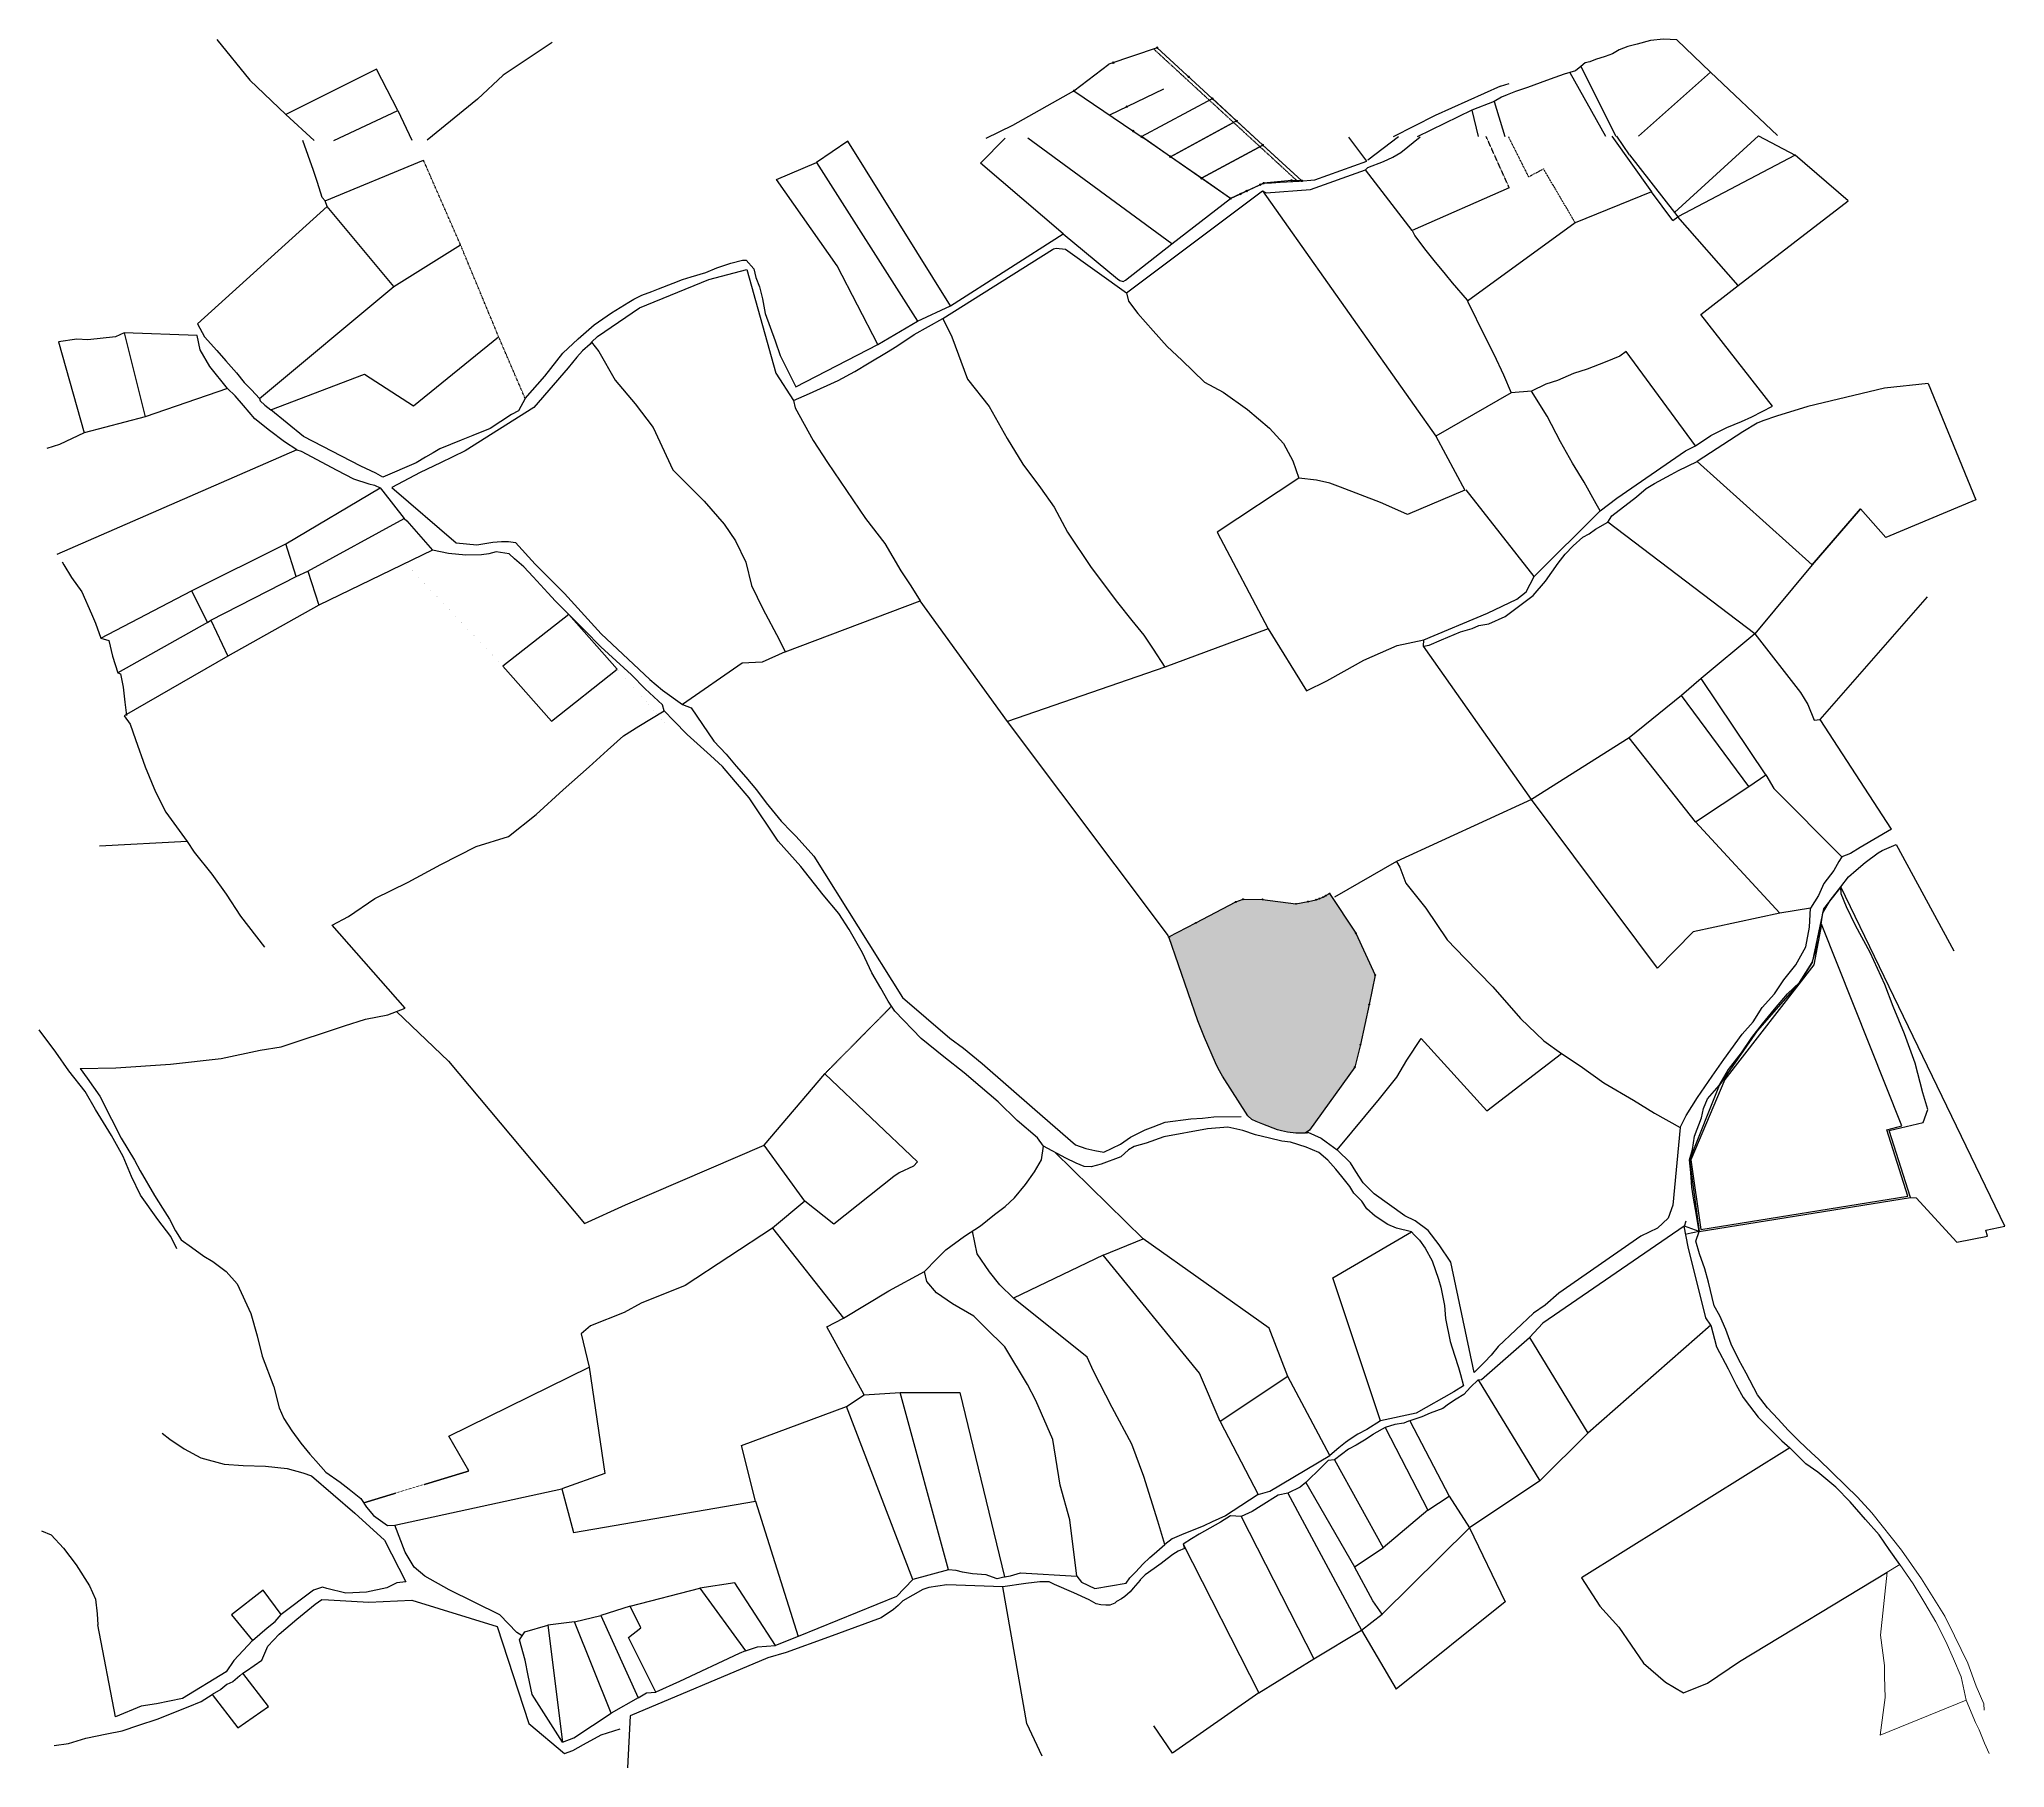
# Model space of a CAD drawing. Header units: millimetres. Extents: x 585668 to 596421, y 1344570 to 1349375.
# Drawn here: x 585668 to 587776, y 1346675 to 1348528 of the extents above; entities that cross this region are included whole.
import ezdxf
from ezdxf.enums import TextEntityAlignment as Align

# ---------------------------------------------------------------- set-up
doc = ezdxf.new("R2010")
doc.units = ezdxf.units.MM
for name, pattern in [('CENTRO1', [0.44, 0.2, -0.08, 0.08, -0.08]), ('DIVIDE', [1.25, 0.5, -0.25, 0, -0.25, 0, -0.25]), ('HIDDEN', [0.375, 0.25, -0.125])]:
    doc.linetypes.add(name, pattern=pattern)
for name, color, linetype in [('2', 7, 'Continuous'), ('3', 7, 'Continuous'), ('CVL_CUADCON_LIN', 8, 'Continuous'), ('CVL_CUADCON_TIT', 1, 'Continuous')]:
    doc.layers.add(name, color=color, linetype=linetype)
doc.styles.get("Standard").update_dxf_attribs({"font": 'TCCM____.TTF'})

msp = doc.modelspace()

# ---------------------------------------------------------------- hatches: boundary and pattern name
at = {"lineweight": 30}
h = msp.add_hatch(color=7, dxfattribs=at)
h.set_gradient(color1=(0, 0, 255), color2=(255, 255, 0), tint=1)
h.paths.add_polyline_path([(587078.412, 1347425.735, -0.24116753), (587078.204, 1347426.14, -0.49025972), (587078.829, 1347426.625), (587084.78, 1347449.686, -0.34204795), (587084.404, 1347450.17, -0.47647657), (587085.008, 1347450.66), (587093.954, 1347493.09), (587100.614, 1347524.67), (587079.674, 1347569.7), (587051.554, 1347612.26), (587047.594, 1347609.96), (587046.716, 1347609.487), (587044.626, 1347608.356), (587040.704, 1347606.76), (587037.114, 1347605.59), (587028.564, 1347603.53), (587015.424, 1347601.2), (586979.764, 1347605.93), (586958.764, 1347606.14), (586950.904, 1347603.26), (586908.294, 1347580.79), (586879.304, 1347565.67), (586910.334, 1347475.77), (586917.289, 1347458.375, -0.53053659), (586917.974, 1347457.91, -0.29767869), (586917.675, 1347457.453), (586929.174, 1347431.248, -0.54121357), (586929.874, 1347430.79, -0.30185437), (586929.568, 1347430.329), (586931.831, 1347424.951, -0.53627014), (586932.524, 1347424.49, -0.26777393), (586932.275, 1347424.058), (586936.394, 1347416.933, -0.57756833), (586937.144, 1347416.5, -0.25608328), (586936.913, 1347416.079), (586963.695, 1347374.112, -0.59225112), (586964.464, 1347373.69, -0.18081065), (586964.342, 1347373.362), (586967.867, 1347370.298, -0.69375166), (586968.744, 1347369.97, -0.10866756), (586968.698, 1347369.761), (586972.291, 1347368.1, -0.80396727), (586973.244, 1347367.89, -0.09617679), (586973.208, 1347367.703), (586979.691, 1347365.087, -0.82452322), (586980.654, 1347364.9, -0.09521693), (586980.619, 1347364.715), (586995.1, 1347358.936, -0.92436023), (586996.052, 1347358.64), (586999.407, 1347357.881, -0.99693338), (587000.383, 1347357.663), (587006.046, 1347356.418, -0.94347131), (587007.032, 1347356.26), (587014.887, 1347355.471, -0.95639679), (587015.884, 1347355.414), (587024.944, 1347355.287, -0.72955178), (587025.855, 1347355.565), (587029.474, 1347358.075, -0.15279288), (587029.384, 1347358.36, -0.61138602), (587030.177, 1347358.766)])
h.paths.add_polyline_path([(586881.359, 1347564.825), (586881.359, 1347565.913), (586879.856, 1347565.913), (586879.856, 1347564.825)], flags=24)

# ---------------------------------------------------------------- linework, layer by layer
at = {"color": 1}
msp.add_lwpolyline([(586287.625, 1347852.894), (586235.791, 1347911.487), (586164.908, 1347856.191), (586217.22, 1347797.073)], close=True, dxfattribs=at)
at = {"layer": '2', "color": 1, "linetype": 'Continuous'}
for p, q in [((585858.302, 1348528.27), (585893.517, 1348484.333)), ((587423.868, 1348527.665), (587460.013, 1348493.14)), ((586777.408, 1348473.043), (586814.755, 1348501.563)), ((586866.685, 1348519.273), (586814.755, 1348501.563)), ((586866.685, 1348519.273), (586970.969, 1348423.165)), ((587321.215, 1348499.116), (587315.413, 1348494.494)), ((587321.215, 1348499.116), (587358.733, 1348424.427)), ((585893.517, 1348484.333), (585932.222, 1348447.796)), ((586029.357, 1348496.125), (585932.222, 1348447.796)), ((586052.375, 1348452.088), (586029.357, 1348496.125)), ((587234.757, 1348478.072), (587164.658, 1348446.487)), ((587234.757, 1348478.072), (587244.132, 1348480.945)), ((587309.331, 1348492.664), (587347.553, 1348424.391)), ((587460.013, 1348493.14), (587382.878, 1348424.506)), ((587460.013, 1348493.14), (587531.789, 1348424.991)), ((586711.929, 1348436.412), (586777.408, 1348473.043)), ((586777.408, 1348473.043), (586851.555, 1348422.777)), ((587228.045, 1348461.75), (587204.244, 1348452.404)), ((587228.045, 1348461.75), (587239.546, 1348424.04)), ((585932.222, 1348447.796), (585962.715, 1348419.883)), ((585983.8, 1348419.952), (586052.375, 1348452.088)), ((586052.375, 1348452.088), (586067.399, 1348420.224)), ((586683.349, 1348422.229), (586711.929, 1348436.412)), ((587164.658, 1348446.487), (587119.624, 1348423.649)), ((587204.244, 1348452.404), (587145.551, 1348423.734)), ((587204.244, 1348452.404), (587211.108, 1348423.947)), ((586677.217, 1348395.649), (586703.604, 1348422.295)), ((586882.243, 1348309.065), (586728.01, 1348422.374)), ((586945.408, 1348357.597), (586851.522, 1348422.798)), ((587021.757, 1348376.537), (586970.969, 1348423.165)), ((587091.569, 1348397.564), (587072.155, 1348423.495)), ((587125.579, 1348423.669), (587092.594, 1348398.572)), ((587354.173, 1348424.413), (587396.895, 1348364.796)), ((587373.102, 1348404.388), (587359.504, 1348424.43)), ((587421.347, 1348342.737), (587511.741, 1348424.925)), ((587511.741, 1348424.925), (587550.925, 1348403.936)), ((585974.199, 1348355.199), (586079.746, 1348398.805)), ((586501.172, 1348396.087), (586609.708, 1348226.172)), ((586765.73, 1348319.686), (586677.217, 1348395.649)), ((587373.102, 1348404.388), (587421.347, 1348342.737)), ((587550.925, 1348403.936), (587425.116, 1348337.876)), ((587607.916, 1348354.92), (587550.925, 1348403.936)), ((587140.215, 1348323.455), (587090.218, 1348388.171)), ((585976.687, 1348349.078), (585974.199, 1348355.199)), ((586833.776, 1348256.346), (586979.775, 1348365.955)), ((586882.243, 1348309.065), (586945.408, 1348357.597)), ((586979.775, 1348365.955), (587165.499, 1348102.888)), ((587244.256, 1348369.107), (587140.215, 1348323.455)), ((587489.769, 1348264.144), (587607.916, 1348354.92)), ((585837.406, 1348223.148), (585976.687, 1348349.078)), ((586048.094, 1348263.09), (585976.687, 1348349.078)), ((587315.062, 1348331.415), (587199.643, 1348247.605)), ((587419.747, 1348333.854), (587425.116, 1348337.876)), ((587421.347, 1348342.737), (587425.116, 1348337.876)), ((587489.769, 1348264.144), (587425.116, 1348337.876)), ((586645.162, 1348242.654), (586765.73, 1348319.686)), ((586048.094, 1348263.09), (586119.609, 1348307.74)), ((585903.783, 1348143.047), (586048.094, 1348263.09)), ((586567.066, 1348200.854), (586609.708, 1348226.172)), ((586609.708, 1348226.172), (586645.162, 1348242.654)), ((585688.376, 1348204.046), (585715.986, 1348106.22)), ((585758.827, 1348213.63), (585781.168, 1348123.473)), ((586069.096, 1348135.327), (586160.424, 1348209.296)), ((587444.089, 1348092.453), (587369.763, 1348193.461)), ((585916.127, 1348130.999), (586016.546, 1348169.057)), ((586016.546, 1348169.057), (586069.096, 1348135.327)), ((585869.582, 1348154.004), (585781.168, 1348123.473)), ((587246.428, 1348149.239), (587165.499, 1348102.888)), ((587268.036, 1348150.967), (587246.428, 1348149.239)), ((587693.622, 1348159.27), (587744.626, 1348034.564)), ((585781.168, 1348123.473), (585715.986, 1348106.22)), ((585715.986, 1348106.22), (585689.459, 1348093.731)), ((587165.499, 1348102.888), (587196.499, 1348044.683)), ((585689.459, 1348093.731), (585675.704, 1348089.524)), ((585943.956, 1348088.07), (585686.665, 1347975.822)), ((587018.531, 1348057.844), (586931.149, 1347999.601)), ((587445.721, 1348075.411), (587568.994, 1347964.849)), ((585932.165, 1347987.265), (586033.28, 1348047.175)), ((587270.899, 1347952.316), (587198.027, 1348045.178)), ((585955.791, 1347957.842), (586059.164, 1348014.428)), ((587341.619, 1348022.643), (587270.899, 1347952.316)), ((587568.994, 1347964.849), (587620.824, 1348024.657)), ((586931.149, 1347999.601), (586985.638, 1347895.961)), ((587507.64, 1347890.632), (587350.153, 1348010.627)), ((585830.879, 1347937.015), (585932.165, 1347987.265)), ((585943.296, 1347952.353), (585932.165, 1347987.265)), ((586089.358, 1347980.629), (585967.674, 1347921.652)), ((585851.692, 1347905.327), (585943.296, 1347952.353)), ((585943.296, 1347952.353), (585955.791, 1347957.842)), ((585955.791, 1347957.842), (585967.674, 1347921.652)), ((587568.994, 1347964.849), (587507.64, 1347890.632)), ((585733.652, 1347885.969), (585830.879, 1347937.015)), ((585830.879, 1347937.015), (585848.114, 1347902.815)), ((587577.692, 1347798.785), (587692.774, 1347930.576)), ((585967.674, 1347921.652), (585869.905, 1347866.799)), ((586467.698, 1347871.519), (586612.46, 1347925.984)), ((586706.105, 1347796.859), (586612.46, 1347925.984)), ((585848.114, 1347902.815), (585752.132, 1347848.963)), ((585848.114, 1347902.815), (585851.692, 1347905.327)), ((585851.692, 1347905.327), (585869.905, 1347866.799)), ((586985.638, 1347895.961), (586874.778, 1347854.94)), ((587507.64, 1347890.632), (587450.07, 1347842.817)), ((585869.905, 1347866.799), (585758.849, 1347802.905)), ((587152.382, 1347877.555), (587152.695, 1347884.414)), ((587268.079, 1347713.173), (587152.382, 1347877.555)), ((586874.778, 1347854.94), (586706.105, 1347796.859)), ((587429.083, 1347824.691), (587373.057, 1347779.15)), ((587450.07, 1347842.817), (587429.083, 1347824.691)), ((587501.042, 1347727.1), (587429.083, 1347824.691)), ((587519.454, 1347739.629), (587450.07, 1347842.817)), ((586878.905, 1347566.94), (586706.105, 1347796.859)), ((587654.045, 1347681.189), (587577.692, 1347798.785)), ((587373.057, 1347779.15), (587268.079, 1347713.173)), ((587444.022, 1347689.021), (587373.057, 1347779.15)), ((587444.022, 1347689.021), (587501.042, 1347727.1)), ((587501.042, 1347727.1), (587519.454, 1347739.629)), ((587268.079, 1347713.173), (587123.466, 1347646.506)), ((587403.389, 1347532.134), (587268.079, 1347713.173)), ((587534.54, 1347591.362), (587444.022, 1347689.021)), ((585826.533, 1347668.148), (585732.496, 1347663.079)), ((587659.224, 1347664.88), (587721.139, 1347550.885)), ((587123.466, 1347646.506), (587056.975, 1347608.519)), ((587567.363, 1347596.641), (587534.54, 1347591.362)), ((586060.234, 1347489.321), (585981.738, 1347578.163)), ((587534.54, 1347591.362), (587441.618, 1347571.154)), ((587441.618, 1347571.154), (587403.389, 1347532.134)), ((586050.931, 1347485.712), (586106.742, 1347432.513)), ((587149.777, 1347456.684), (587220.24, 1347379.091)), ((586106.742, 1347432.513), (586252.33, 1347258.226)), ((587220.24, 1347379.091), (587300.284, 1347440.699)), ((586445.363, 1347342.538), (586510.292, 1347419.013)), ((586488.794, 1347282.451), (586445.363, 1347342.538)), ((586851.719, 1347241.838), (586756.747, 1347334.882)), ((586488.794, 1347282.451), (586453.996, 1347253.51)), ((586519.829, 1347257.795), (586488.794, 1347282.451)), ((587447.852, 1347249.769), (587674.454, 1347286.303)), ((587674.454, 1347286.303), (587680.545, 1347285.75)), ((587680.545, 1347285.75), (587724.336, 1347238.354)), ((586453.996, 1347253.51), (586530.137, 1347156.808)), ((586808.637, 1347224.402), (586851.719, 1347241.838)), ((586986.806, 1347146.173), (586851.719, 1347241.838)), ((587055.1, 1347200.254), (587139.612, 1347249.626)), ((586808.637, 1347224.402), (586712.721, 1347178.174)), ((586578.911, 1347186.142), (586617.196, 1347206.921)), ((587106.112, 1347046.827), (587055.1, 1347200.254)), ((586530.137, 1347156.808), (586578.911, 1347186.142)), ((586248.773, 1347140.07), (586257.355, 1347104.162)), ((587006.682, 1347094.16), (586986.806, 1347146.173)), ((587265.909, 1347136.243), (587328.686, 1347033.555)), ((587460.361, 1347149.378), (587328.686, 1347033.555)), ((586257.355, 1347104.162), (586274.157, 1346990.159)), ((587006.682, 1347094.16), (586934.122, 1347046.215)), ((587051.936, 1347009.659), (587006.682, 1347094.16)), ((587211.072, 1347090.901), (587276.951, 1346982.523)), ((586533.388, 1347062.233), (586552.293, 1347074.531)), ((586552.293, 1347074.531), (586591.184, 1347077.259)), ((586642.895, 1346886.973), (586591.184, 1347077.259)), ((586591.184, 1347077.259), (586654.947, 1347077.241)), ((586654.947, 1347077.241), (586703.038, 1346879.614)), ((586420.742, 1347020.21), (586533.388, 1347062.233)), ((586604.7, 1346876.614), (586533.388, 1347062.233)), ((586934.122, 1347046.215), (586974.856, 1346967.851)), ((587137.809, 1347046.896), (587179.791, 1346965.92)), ((587111.334, 1347039.707), (587157.062, 1346951.07)), ((587328.686, 1347033.555), (587276.951, 1346982.523)), ((586435.979, 1346960.61), (586420.742, 1347020.21)), ((587056.69, 1347004.983), (587108.971, 1346910.446)), ((587545.348, 1347017.783), (587321.785, 1346878.369)), ((586274.157, 1346990.159), (586228.037, 1346974.019)), ((587276.951, 1346982.523), (587201.6, 1346931.916)), ((586049.111, 1346934.832), (586228.037, 1346974.019)), ((586228.037, 1346974.019), (586240.59, 1346927.15)), ((586240.59, 1346927.15), (586435.979, 1346960.61)), ((586435.979, 1346960.61), (586481.728, 1346815.614)), ((587006.862, 1346969.207), (587085.875, 1346822.306)), ((587026.26, 1346980.518), (587078.323, 1346890.309)), ((587157.062, 1346951.07), (587179.791, 1346965.92)), ((587179.791, 1346965.92), (587201.6, 1346931.916)), ((586956.87, 1346944.12), (587034.566, 1346791.63)), ((587157.062, 1346951.07), (587108.971, 1346910.446)), ((586041.234, 1346934.642), (586049.111, 1346934.832)), ((587107.862, 1346839.452), (587201.6, 1346931.916)), ((587201.6, 1346931.916), (587239.788, 1346852.75)), ((586894.396, 1346914.542), (586975.587, 1346754.902)), ((587078.323, 1346890.309), (587108.971, 1346910.446)), ((586642.895, 1346886.973), (586604.7, 1346876.614)), ((587097.824, 1346853.776), (587078.323, 1346890.309)), ((587491.191, 1346788.837), (587649.465, 1346884.397)), ((585907.776, 1346865.342), (585873.76, 1346838.682)), ((585927.364, 1346839.001), (585907.776, 1346865.342)), ((586301.641, 1346848.11), (586376.239, 1346867.318)), ((586413.887, 1346873.107), (586376.239, 1346867.318)), ((586376.239, 1346867.318), (586425.198, 1346800.069)), ((586457.257, 1346805.904), (586413.887, 1346873.107)), ((586726.923, 1346722.344), (586701.239, 1346868.605)), ((585873.76, 1346838.682), (585896.385, 1346811.045)), ((586241.795, 1346831.067), (586270.053, 1346837.95)), ((586301.641, 1346848.11), (586270.053, 1346837.95)), ((586270.053, 1346837.95), (586310.193, 1346749.678)), ((586312.871, 1346824.634), (586301.641, 1346848.11)), ((587085.875, 1346822.306), (587107.862, 1346839.452)), ((587107.862, 1346839.452), (587097.824, 1346853.776)), ((587239.788, 1346852.75), (587122.927, 1346758.926)), ((585749.357, 1346729.403), (585730.392, 1346828.175)), ((586241.795, 1346831.067), (586213.058, 1346827.492)), ((586213.058, 1346827.492), (586228.999, 1346702.058)), ((586281.091, 1346733.144), (586241.795, 1346831.067)), ((586299.572, 1346814.323), (586312.871, 1346824.634)), ((586329.043, 1346755.623), (586299.572, 1346814.323)), ((586481.728, 1346815.614), (586457.257, 1346805.904)), ((587034.566, 1346791.63), (587085.875, 1346822.306)), ((587085.875, 1346822.306), (587122.927, 1346758.926)), ((586975.587, 1346754.902), (587034.566, 1346791.63)), ((585913.559, 1346740.247), (585885.925, 1346776.312)), ((587456.961, 1346765.418), (587491.191, 1346788.837)), ((585853.209, 1346753.199), (585880.847, 1346717.642)), ((586310.193, 1346749.678), (586281.091, 1346733.144)), ((586975.587, 1346754.902), (586883.102, 1346690.422)), ((587431.22, 1346754.915), (587456.961, 1346765.418)), ((585880.847, 1346717.642), (585913.559, 1346740.247)), ((586301.328, 1346730.512), (586298.571, 1346674.799)), ((586743.387, 1346687.106), (586726.923, 1346722.344)), ((586883.102, 1346690.422), (586863.031, 1346719.579))]:
    msp.add_line(p, q, dxfattribs=at)
at = {"layer": '2', "color": 1, "linetype": 'DIVIDE'}
msp.add_line((586119.609, 1348307.74), (586079.746, 1348398.805), dxfattribs=at)
at = {"layer": '2', "color": 1, "linetype": 'Continuous', "lineweight": 0}
for p, q in [((587662.996, 1346892.697), (587649.465, 1346884.397)), ((587641.891, 1346709.62), (587734.15, 1346747.381))]:
    msp.add_line(p, q, dxfattribs=at)
at = {"layer": '2', "color": 1, "linetype": 'Continuous'}
for points in [[(586217.896, 1348524.871), (586165.108, 1348489.869), (586137.899, 1348464.228), (586083.651, 1348420.277)], [(587423.868, 1348527.665), (587409.632, 1348528.31), (587395.923, 1348526.927), (587381.472, 1348523.25), (587371.332, 1348520.625), (587362.217, 1348516.991), (587354.886, 1348512.864), (587347.289, 1348510.006), (587336.901, 1348506.616), (587330.57, 1348504.277), (587325.754, 1348502.966), (587321.215, 1348499.116)], [(587315.413, 1348494.494), (587303.249, 1348490.835), (587288.304, 1348485.629), (587277.413, 1348481.727), (587263.993, 1348476.533), (587250.818, 1348472.358), (587242.211, 1348468.729), (587235.88, 1348466.389), (587228.045, 1348461.75)], [(585974.199, 1348355.199), (585971.182, 1348358.782), (585965.983, 1348374.583), (585961.776, 1348387.58), (585950.345, 1348419.843)], [(586645.162, 1348242.654), (586534.945, 1348418.938), (586501.172, 1348396.087)], [(587090.218, 1348388.171), (587092.783, 1348390.946), (587109.349, 1348397.163), (587119.297, 1348401.91), (587127.977, 1348406.921), (587148.642, 1348423.744)], [(586567.066, 1348200.854), (586523.591, 1348285.341), (586458.593, 1348378.139), (586501.172, 1348396.087)], [(587018.986, 1348376.305), (587035.764, 1348377.692), (587091.569, 1348397.564)], [(586945.408, 1348357.597), (586980.861, 1348374.079), (586989.246, 1348374.264), (586998.653, 1348375.203), (587018.986, 1348376.305)], [(586979.775, 1348365.955), (586983.565, 1348363.636), (587031.102, 1348367.31), (587090.218, 1348388.171)], [(587419.747, 1348333.854), (587396.895, 1348364.796), (587315.062, 1348331.415)], [(586765.73, 1348319.686), (586823.998, 1348271.422), (586826.777, 1348269.62), (586830.07, 1348268.576), (586832.878, 1348270.078), (586882.243, 1348309.065)], [(587140.215, 1348323.455), (587142.959, 1348317.587), (587153.51, 1348303.775), (587163.561, 1348290.984), (587175.376, 1348276.399), (587182.917, 1348267.187), (587199.269, 1348248.498)], [(586188.816, 1348143.234), (586210.107, 1348167.204), (586229.117, 1348191.7), (586245.761, 1348207.067), (586262.912, 1348222.175), (586281.313, 1348234.985), (586300.209, 1348246.266), (586305.318, 1348249.528), (586313.994, 1348254.031), (586324.695, 1348257.755), (586331.834, 1348260.746), (586347.636, 1348266.716), (586357.578, 1348270.7), (586366.746, 1348273.42), (586382.793, 1348278.371), (586394.522, 1348283.357), (586409.299, 1348288.318), (586422.028, 1348291.517), (586425.839, 1348291.486), (586434.141, 1348282.013), (586436.348, 1348272.845), (586440.073, 1348262.902), (586443.518, 1348249.911), (586446.179, 1348234.386), (586456.848, 1348204.815), (586462.303, 1348189.266), (586479.033, 1348155.578), (586567.066, 1348200.854)], [(586636.913, 1348228.743), (586754.409, 1348303.005), (586755.432, 1348303.759), (586758.233, 1348304.498), (586768.385, 1348303.398), (586833.776, 1348256.346)], [(586259.956, 1348203.391), (586266.613, 1348209.436), (586311.589, 1348240.326), (586385.776, 1348270.721), (586426.77, 1348281.566), (586457.566, 1348170.243), (586476.623, 1348141.111)], [(586833.776, 1348256.346), (586835.985, 1348247.432), (586845.781, 1348234.389), (586862.386, 1348215.698), (586877.485, 1348199.053), (586893.108, 1348184.182), (586917.292, 1348160.599), (586937.522, 1348149.758), (586963.529, 1348131.243), (586987.236, 1348111.223), (587002.083, 1348094.834), (587012.338, 1348076.195), (587018.531, 1348057.844)], [(587199.269, 1348248.498), (587200.016, 1348246.712), (587217.986, 1348209.456), (587227.733, 1348190.822), (587237.958, 1348168.626), (587246.428, 1348149.239)], [(587526.509, 1348134.98), (587449.619, 1348233.213), (587489.769, 1348264.144)], [(586476.623, 1348141.111), (586493.959, 1348148.338), (586524.566, 1348162.573), (586542.431, 1348172.083), (586557.753, 1348181.361), (586576.393, 1348192.39), (586587.631, 1348199.414), (586606.027, 1348211.716), (586636.913, 1348228.743)], [(586636.913, 1348228.743), (586646.399, 1348209.349), (586663.283, 1348163.968), (586686.402, 1348134.549), (586705.92, 1348100.076), (586722.451, 1348072.744), (586741.54, 1348047.424), (586756.35, 1348026.715), (586770.346, 1347999.912), (586795.93, 1347961.831), (586824.059, 1347924.237), (586839.39, 1347905.048), (586852.209, 1347889.184), (586862.497, 1347874.357), (586874.778, 1347854.94)], [(585758.827, 1348213.63), (585749.645, 1348209.385), (585719.894, 1348206.073), (585708.213, 1348206.678), (585688.376, 1348204.046)], [(585869.582, 1348154.004), (585850.732, 1348177.543), (585840.216, 1348195.421), (585837.045, 1348210.697), (585758.827, 1348213.63)], [(585837.406, 1348223.148), (585844.909, 1348209.361), (585858.247, 1348194.764), (585867.804, 1348183.502), (585879.125, 1348170.7), (585887.672, 1348160.209), (585895.481, 1348152.519), (585903.783, 1348143.047)], [(586259.956, 1348203.391), (586258.414, 1348201.37), (586250.222, 1348194.067), (586244.323, 1348187.508), (586234.826, 1348176.149), (586198.131, 1348133.499), (586124.567, 1348086.832), (586098.037, 1348074.089), (586076.102, 1348063.85), (586045.731, 1348047.58), (586114.827, 1347988.298), (586137.166, 1347986.334), (586154.209, 1347988.989), (586163.361, 1347989.676), (586170.983, 1347989.868), (586178.341, 1347988.79), (586199.48, 1347965.487), (586230.963, 1347933.965), (586270.475, 1347890.685), (586322.639, 1347841.709), (586336.006, 1347830.416), (586357.721, 1347814.987)], [(586259.956, 1348203.391), (586267.999, 1348193.412), (586285.518, 1348162.768), (586306.893, 1348137.43), (586325.982, 1348112.11), (586347.183, 1348066.44), (586380.935, 1348032.866), (586402.317, 1348008.29), (586414.61, 1347990.397), (586425.59, 1347967.431), (586431.727, 1347942.473), (586443.707, 1347917.72), (586461.207, 1347884.789), (586467.698, 1347871.519)], [(587369.763, 1348193.461), (587362.863, 1348188.689), (587347.055, 1348181.957), (587327.94, 1348174.745), (587313.165, 1348170.038), (587296.08, 1348162.554), (587283.596, 1348158.336), (587268.036, 1348150.967)], [(585943.956, 1348088.07), (585930.819, 1348096.566), (585914.665, 1348108.645), (585899.023, 1348121.228), (585886.698, 1348135.563), (585877.895, 1348145.802), (585869.582, 1348154.004)], [(585903.783, 1348143.047), (585904.777, 1348140.497), (585909.821, 1348136.135), (585916.127, 1348130.999)], [(586188.816, 1348143.234), (586181.841, 1348129.821), (586174.186, 1348125.818), (586151.195, 1348111.012), (586132.84, 1348103.539), (586120.349, 1348098.559), (586097.404, 1348089.09), (586090.254, 1348084.828), (586081.83, 1348080.069), (586071.871, 1348074.051), (586036.175, 1348058.842), (586028.843, 1348062.969), (586012.651, 1348070.728), (585951.191, 1348102.243), (585916.127, 1348130.999)], [(586476.623, 1348141.111), (586478.331, 1348132.964), (586497.847, 1348098.236), (586513.139, 1348074.473), (586554.03, 1348014.407), (586574.63, 1347987.55), (586591.908, 1347958.433), (586602.439, 1347942.334), (586612.46, 1347925.984)], [(587341.619, 1348022.643), (587337.364, 1348030.049), (587324.608, 1348053.283), (587312.082, 1348073.719), (587299.324, 1348096.699), (587284.827, 1348124.268), (587268.036, 1348150.967)], [(587693.622, 1348159.27), (587646.834, 1348154.065), (587564.358, 1348134.667), (587530.988, 1348124.014), (587516.211, 1348119.053), (587510.092, 1348116.562), (587494.773, 1348107.539), (587445.721, 1348075.411)], [(587444.089, 1348092.453), (587460.443, 1348103.501), (587477.79, 1348112), (587493.342, 1348118.479), (587504.563, 1348123.47), (587526.509, 1348134.98)], [(585943.956, 1348088.07), (585948.515, 1348086.508), (585986.954, 1348066.111), (586004.659, 1348057.069), (586021.124, 1348051.596), (586027.461, 1348050.019), (586033.28, 1348047.175)], [(587341.619, 1348022.643), (587359.773, 1348036.218), (587433.118, 1348086.952), (587444.089, 1348092.453)], [(587196.499, 1348044.683), (587135.307, 1348018.755), (587121.388, 1348024.97), (587106.204, 1348031.704), (587063.158, 1348048.072), (587052.016, 1348052.23), (587037.565, 1348055.654), (587018.531, 1348057.844)], [(587350.153, 1348010.627), (587354.274, 1348017.201), (587380.615, 1348037.57), (587391.109, 1348046.634), (587400.046, 1348051.897), (587417.912, 1348061.662), (587425.824, 1348065.917), (587445.721, 1348075.411)], [(586033.28, 1348047.175), (586036.046, 1348043.848), (586059.164, 1348014.428)], [(586059.164, 1348014.428), (586061.783, 1348011.92), (586089.358, 1347980.629)], [(587744.626, 1348034.564), (587647.996, 1347993.933), (587620.824, 1348024.657), (587568.994, 1347964.849)], [(587152.382, 1347877.555), (587158.488, 1347878.521), (587171.493, 1347884.259), (587192.143, 1347892.73), (587204.369, 1347896.441), (587211.764, 1347899.684), (587222.45, 1347901.629), (587239.791, 1347909.365), (587258.455, 1347923.19), (587269.962, 1347931.991), (587283.303, 1347947.13), (587296.68, 1347966.59), (587304.384, 1347976.185), (587312.845, 1347985.265), (587323.087, 1347994.584), (587329.976, 1347998.085), (587336.622, 1348002.859), (587350.153, 1348010.627), (587350.153, 1348010.627)], [(586338.1, 1347808.032), (586336.125, 1347814.657), (586317.728, 1347831.837), (586302.867, 1347846.702), (586270.101, 1347876.709), (586252.472, 1347894.646), (586237.614, 1347909.764), (586230.558, 1347916.431), (586221.238, 1347925.658), (586213.188, 1347934.874), (586197.332, 1347952.034), (586187.261, 1347962.538), (586177.428, 1347971.26), (586171.886, 1347976.644), (586157.93, 1347978.538), (586150.038, 1347976.57), (586141.898, 1347975.366), (586125.128, 1347974.997), (586106.6, 1347976.929), (586089.358, 1347980.629)], [(585692.186, 1347967.898), (585694.19, 1347964.577), (585702.203, 1347951.041), (585713.248, 1347935.7), (585723.716, 1347912.23), (585727.949, 1347902.283), (585733.652, 1347885.969)], [(587152.695, 1347884.414), (587221.022, 1347912.824), (587252.398, 1347927.815), (587262.375, 1347935.866), (587270.899, 1347952.316)], [(586985.638, 1347895.961), (587026.985, 1347829.791), (587048.668, 1347840.287), (587067.303, 1347850.808), (587088.49, 1347862.578), (587124.19, 1347878.296), (587152.695, 1347884.414)], [(587507.64, 1347890.632), (587556.633, 1347827.949), (587564.637, 1347814.916), (587571.337, 1347798.337), (587577.692, 1347798.785)], [(585733.652, 1347885.969), (585742.523, 1347883.609), (585746.443, 1347866.802), (585752.132, 1347848.963)], [(586467.698, 1347871.519), (586443.213, 1347860.284), (586421.613, 1347859.445), (586357.721, 1347814.987)], [(585752.132, 1347848.963), (585754.915, 1347847.67), (585757.589, 1347833.669), (585759.481, 1347817.387), (585761.391, 1347803.138)], [(585981.738, 1347578.163), (585999.349, 1347587.676), (586027.711, 1347606.758), (586063.427, 1347624.254), (586098.396, 1347643.536), (586136.16, 1347662.795), (586171.055, 1347673.435), (586200.727, 1347697.081), (586229.658, 1347723.275), (586257.563, 1347748.207), (586277.024, 1347766.092), (586294.428, 1347781.198), (586310.778, 1347791.737), (586338.1, 1347808.032)], [(586460.362, 1347668.504), (586429.005, 1347714.766), (586414.418, 1347731.916), (586400.335, 1347748.552), (586387.733, 1347760.094), (586362.777, 1347782.666), (586348.423, 1347797.272), (586338.1, 1347808.032)], [(586357.721, 1347814.987), (586366.835, 1347811.353), (586391.168, 1347775.569), (586404.259, 1347761.736), (586415.325, 1347748.683), (586425.639, 1347736.906), (586436.954, 1347723.342), (586447.251, 1347709.532), (586463.34, 1347689.829), (586474.674, 1347678.552), (586479.457, 1347673.429), (586498.583, 1347652.43), (586593.558, 1347500.674), (586644.246, 1347457.301), (586658.887, 1347446.506), (586679.069, 1347430.073), (586735.55, 1347380.807), (586779.171, 1347342.831), (586790.059, 1347338.674), (586799.949, 1347336.559), (586809.334, 1347334.957), (586827.444, 1347343.449), (586838.178, 1347350.985), (586853.744, 1347358.989), (586862.407, 1347361.968), (586875.405, 1347366.944), (586902.872, 1347370.529), (586915.328, 1347371.443), (586927.28, 1347372.869), (586956.751, 1347373.134)], [(585758.849, 1347802.905), (585765.121, 1347793.703), (585771.077, 1347777.387), (585781.494, 1347748.073), (585792.442, 1347721.295), (585803.43, 1347699.347), (585826.533, 1347668.148)], [(587519.454, 1347739.629), (587527.949, 1347724.813), (587600.917, 1347651.457)], [(587654.045, 1347681.189), (587620.575, 1347661.434), (587610.353, 1347655.179), (587600.917, 1347651.457)], [(585826.533, 1347668.148), (585833.802, 1347656.651), (585852.906, 1347633.11), (585868.217, 1347611.634), (585883.511, 1347588.125), (585909.137, 1347554.872)], [(586585.302, 1347486), (586578.281, 1347496.733), (586570.273, 1347510.778), (586560.76, 1347527.123), (586550.531, 1347548.811), (586536.518, 1347573.581), (586525.234, 1347590.703), (586508.387, 1347610.921), (586484.514, 1347641.109), (586460.362, 1347668.504)], [(587600.127, 1347611.818), (587599.847, 1347619.454), (587608.079, 1347630.047), (587616.278, 1347637.338), (587626.01, 1347645.376), (587640.084, 1347655.914), (587644.173, 1347658.416), (587659.224, 1347664.88)], [(587123.466, 1347646.506), (587126.797, 1347640.536), (587133.353, 1347623.494), (587154.872, 1347596.508), (587177.642, 1347562.657), (587196.642, 1347543.047), (587226.536, 1347512.232), (587256.421, 1347478.112), (587281.507, 1347454.168), (587300.284, 1347440.699)], [(587600.917, 1347651.457), (587597.823, 1347646.659), (587592.393, 1347636.802), (587581.589, 1347622.93), (587575.876, 1347610.026), (587567.363, 1347596.641)], [(587447.852, 1347249.769), (587444.088, 1347273.357), (587441.919, 1347285.573), (587440.253, 1347297.276), (587438.881, 1347313.041), (587437.488, 1347326.774), (587440.898, 1347337.921), (587443.065, 1347351.875), (587450.368, 1347371.623), (587452.498, 1347381.766), (587456.917, 1347392.141), (587469.504, 1347406.504), (587479.32, 1347423.434), (587493.211, 1347441.342), (587504.547, 1347457.75), (587515.866, 1347472.379), (587528.721, 1347488.264), (587542.852, 1347504.645), (587555.673, 1347516.973), (587569.09, 1347538.442), (587576.437, 1347562.763), (587580.524, 1347591.435), (587588.274, 1347604.828), (587599.847, 1347619.454)], [(587427.47, 1347361.424), (587427.47, 1347361.424), (587434.135, 1347374.318), (587446.26, 1347393.513), (587461.722, 1347416.233), (587474.345, 1347434.407), (587482.066, 1347444.75), (587493.912, 1347461.407), (587505.725, 1347474.507), (587515.529, 1347490.167), (587528.88, 1347504.777), (587538.932, 1347519.672), (587551.789, 1347535.811), (587562.39, 1347555.02), (587566.403, 1347576.07), (587567.363, 1347596.641)], [(587674.454, 1347286.303), (587651.697, 1347358.233), (587688.343, 1347366.875), (587693.284, 1347380.581), (587687.848, 1347398.434), (587679.482, 1347430.305), (587668.321, 1347461.942), (587656.123, 1347491.042), (587646.926, 1347514.776), (587631.215, 1347548.99), (587615.713, 1347577.859), (587605.979, 1347598.034), (587600.127, 1347611.818)], [(585711.645, 1347424.593), (585750.01, 1347425.293), (585808.474, 1347429.385), (585862.889, 1347435.29), (585904.627, 1347444.095), (585927.016, 1347447.976), (585995.036, 1347470.289), (586017.453, 1347477.475), (586041.627, 1347482.104), (586060.234, 1347489.321)], [(585815.153, 1347231.338), (585808.917, 1347244.606), (585794.847, 1347262.767), (585776.272, 1347288.845), (585766.79, 1347308.748), (585757.575, 1347330.174), (585745.069, 1347352.898), (585728.032, 1347380.488), (585717.021, 1347399.895), (585699.43, 1347422.153), (585685.629, 1347442.091), (585667.799, 1347466.13)], [(586744.609, 1347341.337), (586738.335, 1347350.285), (586716.647, 1347368.763), (586695.99, 1347389.013), (586676.822, 1347405.183), (586659.676, 1347420.066), (586637.977, 1347437.274), (586613.503, 1347456.793), (586585.302, 1347486)], [(587059.583, 1347337.465), (587105.271, 1347391.986), (587123.764, 1347415.47), (587134.59, 1347433.681), (587149.777, 1347456.684)], [(585711.645, 1347424.593), (585719.178, 1347414.365), (585732.729, 1347394.936), (585745.217, 1347370.179), (585755.459, 1347350.016), (585769.735, 1347326.261), (585775.989, 1347315.026), (585791.257, 1347288.467), (585799.776, 1347274.672), (585807.298, 1347263.173), (585813.793, 1347250.411), (585819.809, 1347240.957), (585830.918, 1347232.987), (585844.3, 1347223.472), (585853.905, 1347217.801), (585868.036, 1347206.756), (585880.117, 1347193.693), (585894.577, 1347161.804), (585901.484, 1347137.856), (585906.632, 1347116.209), (585919.303, 1347083.064), (585924.953, 1347060.651), (585929.937, 1347049.426), (585938.46, 1347036.139), (585948.253, 1347022.842), (585958.059, 1347011.07), (585964.349, 1347003.901), (585975.169, 1346991.866), (585990.572, 1346981.064), (586000.159, 1346973.36), (586012.523, 1346963.6)], [(587300.284, 1347440.699), (587320.494, 1347427.57), (587345.738, 1347409.062), (587377.59, 1347390.753), (587400.077, 1347376.589), (587427.47, 1347361.424)], [(586510.292, 1347419.013), (586609.572, 1347324.661), (586605.212, 1347319.868), (586589.909, 1347312.878), (586584.286, 1347308.858), (586519.829, 1347257.795)], [(587139.612, 1347249.626), (587123.385, 1347253.318), (587114.019, 1347257.208), (587100.378, 1347266.216), (587091.555, 1347274.168), (587086.037, 1347282.347), (587077.729, 1347291.057), (587073.215, 1347297.957), (587064.671, 1347308.702), (587058.134, 1347316.635), (587049.58, 1347326.364), (587039.997, 1347334.576), (587026.583, 1347340.279), (587009.607, 1347345.502), (587000.219, 1347346.851), (586987.034, 1347349.755), (586972.078, 1347353.437), (586958.4, 1347358.125), (586942.425, 1347361.561), (586920.564, 1347359.962), (586873.746, 1347351.199), (586854.889, 1347344.493), (586841.901, 1347340.788), (586835.774, 1347337.28), (586827.58, 1347329.723), (586806.682, 1347322.016), (586795.735, 1347319.311), (586788.371, 1347319.626), (586779.765, 1347323.255), (586768.886, 1347328.428), (586744.609, 1347341.337)], [(587427.47, 1347361.424), (587427.47, 1347361.424), (587419.552, 1347278.067), (587414.606, 1347264.129), (587403.335, 1347253.293), (587385.479, 1347244.799), (587297.562, 1347183.51), (587282.718, 1347170.67), (587270.453, 1347162.384), (587232.291, 1347126.354), (587224.843, 1347117.012), (587217.667, 1347109.7), (587206.648, 1347098.608), (587181.753, 1347216.745), (587169.214, 1347235.657), (587157.15, 1347250.752), (587143.522, 1347261.285), (587132.135, 1347266.462), (587099.316, 1347290.371), (587087.732, 1347302.158), (587079.706, 1347314.17), (587073.942, 1347323.367), (587059.583, 1347337.465)], [(586252.33, 1347258.226), (586296.453, 1347278.449), (586445.363, 1347342.538)], [(586659.947, 1347244.947), (586677.315, 1347255.732), (586692.155, 1347268.063), (586703.66, 1347276.61), (586713.648, 1347285.931), (586725.458, 1347300.321), (586735.226, 1347313.711), (586742.45, 1347326.614), (586744.609, 1347341.337)], [(587026.681, 1347355.284), (587026.681, 1347355.284), (587028.244, 1347356.277), (587042.415, 1347349.806), (587047.971, 1347345.948), (587059.583, 1347337.465)], [(587460.361, 1347149.378), (587455.092, 1347157.047), (587436.189, 1347233.451), (587431.807, 1347255.6), (587280.267, 1347151.628), (587265.909, 1347136.243)], [(586453.996, 1347253.51), (586360.489, 1347192.013), (586313.327, 1347172.832), (586294.95, 1347162.817), (586259.008, 1347148.627), (586248.773, 1347140.07)], [(586617.196, 1347206.921), (586630.269, 1347220.538), (586640.005, 1347230.116), (586659.947, 1347244.947)], [(586712.721, 1347178.174), (586697.858, 1347192.784), (586686.799, 1347206.601), (586673.754, 1347225.77), (586668.631, 1347250.34)], [(587139.612, 1347249.626), (587142.377, 1347246.299), (587147.915, 1347240.408), (587153.94, 1347231.97), (587161.696, 1347218.182), (587168.386, 1347198.556), (587170.854, 1347190.148), (587175.002, 1347170.289), (587175.9, 1347156.557), (587180.768, 1347131.863), (587185.722, 1347117.081), (587189.927, 1347103.83), (587192.149, 1347096.441), (587195.093, 1347084.217), (587184.875, 1347077.693), (587144.541, 1347054.897), (587106.112, 1347046.827)], [(587575.822, 1347005.556), (587568.515, 1347012.48), (587555.158, 1347024.791), (587543.323, 1347036.838), (587532.502, 1347048.622), (587521.175, 1347060.665), (587510.627, 1347074.738), (587498.379, 1347097.985), (587490.373, 1347112.294), (587482.388, 1347129.148), (587476.679, 1347144.713), (587469.944, 1347159.267), (587464.196, 1347170.251), (587457.806, 1347195.492), (587453.863, 1347209.771), (587448.412, 1347225.843), (587444.209, 1347239.361), (587447.852, 1347249.769)], [(586934.122, 1347046.215), (586912.21, 1347097.736), (586808.637, 1347224.402)], [(586780.525, 1346880.245), (586772.915, 1346940.544), (586762.82, 1346977.735), (586754.857, 1347026.6), (586736.418, 1347068.435), (586727.676, 1347085.79), (586703.382, 1347126.148), (586682.473, 1347146.654), (586670.131, 1347158.956), (586647.127, 1347172.108), (586629.954, 1347183.941), (586619.644, 1347196.226), (586617.196, 1347206.921)], [(586874.812, 1346914.286), (586867.406, 1346939.255), (586852.32, 1346986.908), (586839.664, 1347021.833), (586818.41, 1347061.149), (586798.423, 1347100.201), (586791.437, 1347115), (586712.721, 1347178.174)], [(586552.293, 1347074.531), (586512.529, 1347147.55), (586530.137, 1347156.808)], [(587211.072, 1347090.901), (587214.459, 1347091.173), (587265.909, 1347136.243)], [(587460.361, 1347149.378), (587466.513, 1347126.199), (587479.01, 1347102.458), (587487.5, 1347085.36), (587495.259, 1347071.825), (587501.787, 1347062.875), (587511.337, 1347050.851), (587520.151, 1347041.882), (587529.469, 1347032.401), (587536.777, 1347025.479), (587545.348, 1347017.783)], [(586128.619, 1346993.14), (586106.836, 1347030.174), (586257.355, 1347104.162)], [(587211.072, 1347090.901), (587202.877, 1347082.817), (587195.699, 1347074.98), (587187.275, 1347069.951), (587179.103, 1347064.666), (587172.967, 1347059.875), (587159.464, 1347054.883), (587150.543, 1347051.13), (587137.809, 1347046.896)], [(587106.112, 1347046.827), (587091.551, 1347037.544), (587081.855, 1347032.54), (587073.68, 1347027.271), (587068.567, 1347023.5), (587061.658, 1347017.712), (587051.936, 1347009.659)], [(587137.809, 1347046.896), (587136.281, 1347046.398), (587131.182, 1347044.144), (587121.519, 1347042.687), (587111.334, 1347039.707)], [(585799.478, 1347033.475), (585807.806, 1347027.052), (585823.214, 1347016.758), (585841.167, 1347006.952), (585866.006, 1347000.393), (585886.314, 1346998.7), (585910.442, 1346997.992), (585933.794, 1346995.766), (585950.52, 1346991.053), (585959.893, 1346987.926), (586006.037, 1346947.895), (586038.051, 1346918.911), (586061.038, 1346874.242), (586051.12, 1346873.054), (586040.405, 1346867.805), (586018.77, 1346862.9), (585996.659, 1346861.812), (585976.125, 1346866.811), (585971.566, 1346868.373), (585961.885, 1346865.149), (585927.364, 1346839.001)], [(587111.334, 1347039.707), (587099.084, 1347032.67), (587098.318, 1347032.167), (587089.124, 1347026.126), (587079.934, 1347020.593), (587071.77, 1347016.326), (587056.69, 1347004.983)], [(586974.856, 1346967.851), (586974.856, 1346967.851), (586987.588, 1346971.304), (587051.936, 1347009.659)], [(587056.69, 1347004.983), (587050.08, 1347004.268), (587050.08, 1347004.268), (587042.907, 1346996.94), (587026.26, 1346980.518), (587026.26, 1346980.518)], [(587662.996, 1346892.697), (587651.704, 1346908.811), (587640.915, 1346924.413), (587626.325, 1346941.06), (587609.975, 1346959.756), (587594.363, 1346975.647), (587575.195, 1346991.563), (587562.319, 1347000.564), (587545.348, 1347017.783)], [(586012.523, 1346963.6), (586018.539, 1346954.146), (586026.337, 1346945.186), (586041.234, 1346934.642)], [(586974.856, 1346967.851), (586956.46, 1346955.549), (586939.854, 1346944.757), (586925.575, 1346938.521), (586916.644, 1346934.02), (586892.937, 1346924.557), (586882.737, 1346920.067), (586874.812, 1346914.286)], [(587006.862, 1346969.207), (586996.43, 1346966.992), (586978.302, 1346955.671), (586968.6, 1346949.634), (586956.87, 1346944.12)], [(587026.26, 1346980.518), (587019.867, 1346975.475), (587006.862, 1346969.207)], [(586956.87, 1346944.12), (586945.446, 1346944.711), (586934.468, 1346937.92), (586911.757, 1346925.36), (586903.588, 1346920.329), (586894.396, 1346914.542)], [(585670.289, 1346928.811), (585680.414, 1346924.661), (585693.753, 1346910.063), (585707.319, 1346892.414), (585721.606, 1346869.93), (585728.088, 1346855.643), (585729.984, 1346839.869), (585730.392, 1346828.175)], [(586185.651, 1346816.154), (586179.966, 1346819.632), (586161.84, 1346838.844), (586107.451, 1346865.472), (586081.158, 1346880.176), (586069.81, 1346889.928), (586060.293, 1346905.765), (586049.111, 1346934.832)], [(586894.396, 1346914.542), (586896.113, 1346909.79), (586889.23, 1346907.051), (586883.357, 1346903.541), (586877.219, 1346898.763), (586870.825, 1346893.732), (586863.412, 1346888.456), (586853.955, 1346881.672), (586848.318, 1346876.127), (586848.316, 1346875.873), (586840.875, 1346867.292), (586837.54, 1346863.508), (586831.908, 1346858.471), (586828.581, 1346855.703), (586823.223, 1346852.951), (586821.175, 1346851.189), (586816.075, 1346848.944), (586811.503, 1346848.981), (586806.425, 1346849.277), (586801.101, 1346850.592), (586793.772, 1346854.973), (586777.322, 1346862.226), (586756.569, 1346871.293), (586751.004, 1346874.135), (586740.841, 1346873.965), (586725.839, 1346872.309), (586701.239, 1346868.605)], [(586780.525, 1346880.245), (586785.549, 1346873.595), (586799.971, 1346866.868), (586833.554, 1346872.69), (586837.413, 1346878.25), (586843.82, 1346884.805), (586851.259, 1346893.131), (586858.941, 1346900.184), (586863.292, 1346903.961), (586874.812, 1346914.286)], [(586604.7, 1346876.614), (586587.015, 1346858.46), (586481.728, 1346815.614)], [(586703.038, 1346879.614), (586703.546, 1346879.61), (586695.144, 1346877.392), (586690.077, 1346878.959), (586683.24, 1346881.557), (586668.77, 1346882.693), (586657.86, 1346884.308), (586651.273, 1346886.396), (586642.895, 1346886.973), (586642.895, 1346886.973)], [(586703.038, 1346879.614), (586709.398, 1346880.578), (586720.095, 1346883.794), (586780.525, 1346880.245)], [(587321.785, 1346878.369), (587341.338, 1346847.943), (587361.721, 1346825.656), (587388.316, 1346787.036), (587412.016, 1346766.506), (587431.22, 1346754.915)], [(585885.925, 1346776.312), (585890.009, 1346778.565), (585906.621, 1346790.12), (585912.846, 1346805.064), (585925.151, 1346817.924), (585943.834, 1346834.036), (585963.788, 1346850.138), (585970.69, 1346855.164), (585978.054, 1346854.849), (586021.218, 1346852.205), (586067.22, 1346854.621), (586158.937, 1346826.16), (586192.845, 1346722.182), (586230.929, 1346690.097), (586239.848, 1346693.327), (586251.336, 1346699.84), (586270.477, 1346710.103), (586290.855, 1346716.543)], [(586701.239, 1346868.605), (586640.979, 1346870.977), (586621.901, 1346868.085), (586615.277, 1346865.852), (586593.834, 1346853.829), (586588.964, 1346848.786), (586583.846, 1346844.508), (586570.559, 1346835.468), (586514.239, 1346814.837), (586468.876, 1346798.183), (586449.013, 1346792.502), (586301.328, 1346730.512)], [(585896.385, 1346811.045), (585911.998, 1346824.641), (585920.696, 1346831.686), (585927.364, 1346839.001)], [(586182.694, 1346811.985), (586188.609, 1346820.323), (586213.058, 1346827.492)], [(585896.385, 1346811.045), (585876.386, 1346789.607), (585868.152, 1346777.475), (585821.417, 1346748.887), (585793.425, 1346743.272), (585776.889, 1346740.613), (585749.357, 1346729.403)], [(586228.999, 1346702.058), (586196.414, 1346753.16), (586192.019, 1346773.783), (586188.857, 1346790.076), (586182.694, 1346811.985)], [(586425.198, 1346800.069), (586418.316, 1346797.33), (586354.548, 1346767.357), (586329.043, 1346755.623)], [(586425.198, 1346800.069), (586438.193, 1346804.537), (586457.257, 1346805.904)], [(585885.925, 1346776.312), (585882.85, 1346773.287), (585875.429, 1346766.994), (585868.798, 1346763.999), (585862.656, 1346758.713), (585853.209, 1346753.199)], [(585683.802, 1346698.429), (585699.063, 1346700.59), (585717.659, 1346706.536), (585740.054, 1346711.18), (585756.594, 1346714.348), (585774.43, 1346720.555), (585794.298, 1346726.744), (585827.437, 1346739.941), (585841.458, 1346745.671), (585853.209, 1346753.199)], [(586310.193, 1346749.678), (586318.878, 1346755.198), (586329.043, 1346755.623)], [(586228.999, 1346702.058), (586240.98, 1346706.788), (586281.091, 1346733.144), (586281.091, 1346733.144)]]:
    msp.add_lwpolyline(points, dxfattribs=at)
at = {"layer": '2', "color": 1, "linetype": 'DIVIDE'}
for points in [[(587315.062, 1348331.415), (587281.012, 1348389.391), (587265.186, 1348380.626), (587243.388, 1348424.052)], [(586188.816, 1348143.234), (586160.424, 1348209.296), (586119.609, 1348307.74)]]:
    msp.add_lwpolyline(points, dxfattribs=at)
at = {"layer": '2', "color": 1, "linetype": 'Continuous', "lineweight": 0}
for points in [[(587753.614, 1346736.551), (587753.418, 1346743.424), (587745.195, 1346762.061), (587736.007, 1346786.812), (587721.779, 1346816.181), (587711.292, 1346837.379), (587686.485, 1346877.258), (587664.905, 1346908.207), (587632.988, 1346948.138), (587617.893, 1346965.043), (587605.044, 1346977.351), (587575.822, 1347005.556)], [(587649.465, 1346884.397), (587642.546, 1346817.008), (587646.587, 1346784.405), (587646.74, 1346772.443), (587647.312, 1346750.044), (587641.891, 1346709.62)], [(587734.15, 1346747.381), (587729.028, 1346772.357), (587720.808, 1346791.503), (587712.331, 1346810.142), (587701.843, 1346831.34), (587690.075, 1346851.275), (587677.298, 1346871.98), (587662.996, 1346892.697)], [(587759.061, 1346689.941), (587754.077, 1346701.175), (587748.356, 1346715.467), (587744.36, 1346723.385), (587734.15, 1346747.381)]]:
    msp.add_lwpolyline(points, dxfattribs=at)
at = {"layer": '3', "color": 30, "linetype": 'HIDDEN'}
for p, q in [((587244.256, 1348369.107), (587219.511, 1348423.974)), ((586510.292, 1347419.013), (586581.791, 1347491.366)), ((586015.531, 1346958.873), (586128.619, 1346993.14))]:
    msp.add_line(p, q, dxfattribs=at)
at = {"layer": 'CVL_CUADCON_LIN', "color": 1, "linetype": 'CENTRO1', "ltscale": 0.5}
msp.add_line((586862.907, 1348517.985), (587016.439, 1348376.75), dxfattribs=at)
at = {"layer": 'CVL_CUADCON_LIN', "color": 1, "lineweight": 30, "ltscale": 0.5}
for p, q in [((586791.837, 1348462.715), (586791.837, 1348462.715)), ((586791.837, 1348462.715), (586791.837, 1348462.715)), ((586791.837, 1348462.715), (586791.837, 1348462.715)), ((586791.837, 1348462.715), (586791.837, 1348462.715)), ((586873.546, 1348475.006), (586815.651, 1348447.118)), ((587021.754, 1348376.539), (587021.754, 1348376.539))]:
    msp.add_line(p, q, dxfattribs=at)
at = {"layer": 'CVL_CUADCON_LIN', "color": 1, "ltscale": 0.5}
for p, q in [((586925.854, 1348464.743), (586925.884, 1348464.737)), ((586925.884, 1348464.737), (586925.854, 1348464.729))]:
    msp.add_line(p, q, dxfattribs=at)
at = {"layer": 'CVL_CUADCON_LIN', "color": 1, "lineweight": 15, "ltscale": 0.5, "flags": 128}
for points in [[(586777.408, 1348473.043), (586793.542, 1348485.364), (586814.755, 1348501.563)], [(586855.138, 1348515.335), (586814.755, 1348501.563)], [(586866.685, 1348519.273), (586855.138, 1348515.335)], [(586962.728, 1348365.649), (586977.101, 1348372.331)], [(586977.101, 1348372.331), (586980.861, 1348374.079)], [(586980.861, 1348374.079), (587010.727, 1348376.982)], [(587010.727, 1348376.982), (587021.757, 1348376.537)], [(586945.408, 1348357.597), (586956.018, 1348362.529)], [(586956.018, 1348362.529), (586962.728, 1348365.649)]]:
    msp.add_lwpolyline(points, dxfattribs=at)
at = {"layer": 'CVL_CUADCON_LIN', "color": 1, "lineweight": 30, "ltscale": 0.5, "flags": 128}
for points in [[(586849.76, 1348423.994), (586925.866, 1348464.732), (586951.92, 1348440.736), (586880.907, 1348402.391), (586849.76, 1348423.994)], [(586880.907, 1348402.391), (586951.92, 1348440.736), (586980.026, 1348414.85), (586914.13, 1348379.319), (586880.907, 1348402.391)], [(586914.13, 1348379.319), (586980.026, 1348414.85), (587021.759, 1348376.534), (587010.727, 1348376.982), (586980.861, 1348374.079), (586977.101, 1348372.331), (586963.135, 1348365.838), (586956.022, 1348362.531), (586945.408, 1348357.597), (586914.13, 1348379.319)]]:
    msp.add_lwpolyline(points, dxfattribs=at)
at = {"layer": 'CVL_CUADCON_LIN', "color": 1, "lineweight": 13, "ltscale": 0.5, "const_width": 0.02, "flags": 128}
for points in [[(586164.908, 1347856.191), (586060.237, 1347966.515)], [(586287.625, 1347852.894), (586340.632, 1347792.975)]]:
    msp.add_lwpolyline(points, dxfattribs=at)
msp.add_lwpolyline([(586287.625, 1347852.894), (586235.791, 1347911.487), (586164.908, 1347856.191), (586217.22, 1347797.073)], close=True, dxfattribs=at)
at = {"layer": 'CVL_CUADCON_LIN', "color": 1, "ltscale": 0.5, "flags": 128}
for points in [[(587599.925, 1347619.269), (587581.15, 1347595.824), (587569.09, 1347538.442), (587555.673, 1347516.973), (587510.207, 1347465.065), (587469.504, 1347406.504), (587437.488, 1347326.774), (587447.852, 1347249.769), (587674.454, 1347286.303), (587680.545, 1347285.75), (587724.336, 1347238.354), (587757.153, 1347244.733), (587755.429, 1347251.108), (587775.619, 1347255.526)], [(587579.292, 1347579.451), (587571.002, 1347535.729), (587475.607, 1347412.751), (587439.076, 1347326.56), (587449.572, 1347252.067), (587671.706, 1347287.866), (587649.076, 1347358.738), (587665.471, 1347362.974)]]:
    msp.add_lwpolyline(points, close=True, dxfattribs=at)
for points in [[(587775.619, 1347255.526), (587599.925, 1347619.269)], [(587674.454, 1347286.303), (587680.545, 1347285.75), (587724.336, 1347238.354)], [(587447.852, 1347249.769), (587432.389, 1347255.391), (587434.124, 1347261.348)], [(587447.852, 1347249.769), (587434.217, 1347247.071)]]:
    msp.add_lwpolyline(points, dxfattribs=at)
at = {"layer": 'CVL_CUADCON_LIN', "color": 1, "lineweight": 15, "ltscale": 0.5}
for centre in [(586866.685, 1348519.273), (586866.685, 1348519.273), (586819.607, 1348503.218), (586900.559, 1348488.055), (586777.408, 1348473.043), (586834.18, 1348455.991), (586925.866, 1348464.732), (586951.865, 1348440.771), (586841.066, 1348429.888), (586849.76, 1348423.994), (586980.026, 1348414.85), (586880.907, 1348402.391), (586914.13, 1348379.319), (586977.101, 1348372.331), (586980.861, 1348374.079), (587010.727, 1348376.982), (587021.788, 1348376.537), (586945.408, 1348357.597), (586956.022, 1348362.477), (586962.728, 1348365.649)]:
    msp.add_circle(centre, 0.841, dxfattribs=at)
at = {"layer": 'CVL_CUADCON_TIT', "color": 7, "ltscale": 0.5, "flags": 128}
msp.add_lwpolyline([(586879.304, 1347565.67), (586908.294, 1347580.79), (586950.904, 1347603.26), (586958.764, 1347606.14), (586979.764, 1347605.93), (587015.424, 1347601.2), (587028.564, 1347603.53), (587037.114, 1347605.59), (587040.704, 1347606.76), (587044.626, 1347608.356), (587047.593, 1347609.962), (587051.554, 1347612.261), (587079.674, 1347569.7), (587100.614, 1347524.67), (587093.954, 1347493.09), (587084.904, 1347450.17), (587078.709, 1347426.14), (587029.884, 1347358.36), (587025.444, 1347355.28), (587015.389, 1347355.421), (587006.534, 1347356.31), (586999.894, 1347357.77), (586995.564, 1347358.75), (586980.154, 1347364.9), (586972.744, 1347367.89), (586968.246, 1347369.969), (586963.962, 1347373.689), (586936.644, 1347416.5), (586932.026, 1347424.487), (586929.374, 1347430.79), (586917.474, 1347457.91), (586910.334, 1347475.77), (586879.304, 1347565.67)], dxfattribs=at)
at = {"layer": 'CVL_CUADCON_TIT', "color": 7, "lineweight": 30, "ltscale": 0.5, "flags": 128}
msp.add_lwpolyline([(586879.304, 1347565.67), (586908.294, 1347580.79), (586950.904, 1347603.26), (586958.764, 1347606.14), (586979.764, 1347605.93), (587015.424, 1347601.2), (587028.564, 1347603.53), (587037.114, 1347605.59), (587040.704, 1347606.76), (587044.624, 1347608.36), (587047.594, 1347609.96), (587051.554, 1347612.26), (587079.674, 1347569.7), (587100.614, 1347524.67), (587093.954, 1347493.09), (587084.904, 1347450.17), (587078.704, 1347426.14), (587029.884, 1347358.36), (587025.444, 1347355.28), (587015.384, 1347355.42), (587006.534, 1347356.31), (586999.894, 1347357.77), (586995.564, 1347358.75), (586980.154, 1347364.9), (586972.744, 1347367.89), (586968.244, 1347369.97), (586963.964, 1347373.69), (586936.644, 1347416.5), (586932.024, 1347424.49), (586929.374, 1347430.79), (586917.474, 1347457.91), (586910.334, 1347475.77)], close=True, dxfattribs=at)
at = {"layer": 'CVL_CUADCON_TIT', "color": 2, "lineweight": 30, "ltscale": 0.5}
for centre in [(586950.904, 1347603.26), (586958.764, 1347606.14), (586979.764, 1347605.93), (587015.424, 1347601.2), (587028.564, 1347603.53), (587037.114, 1347605.59), (587040.704, 1347606.76), (587044.624, 1347608.36), (587047.594, 1347609.96), (587051.554, 1347612.26), (586908.294, 1347580.79), (587079.674, 1347569.7), (587084.904, 1347450.17), (587078.704, 1347426.14)]:
    msp.add_circle(centre, 0.5, dxfattribs=at)
at = {"layer": 'CVL_CUADCON_TIT', "color": 7, "lineweight": 30, "ltscale": 0.5}
for centre in [(586879.304, 1347565.67), (587100.614, 1347524.67), (587093.954, 1347493.09)]:
    msp.add_circle(centre, 0.5, dxfattribs=at)

# ---------------------------------------------------------------- texts
msp.add_text('1', height=1, rotation=90, dxfattribs=at).set_placement((586880.108, 1347565.075), align=Align.TOP_LEFT)

doc.saveas('drawing.dxf')
